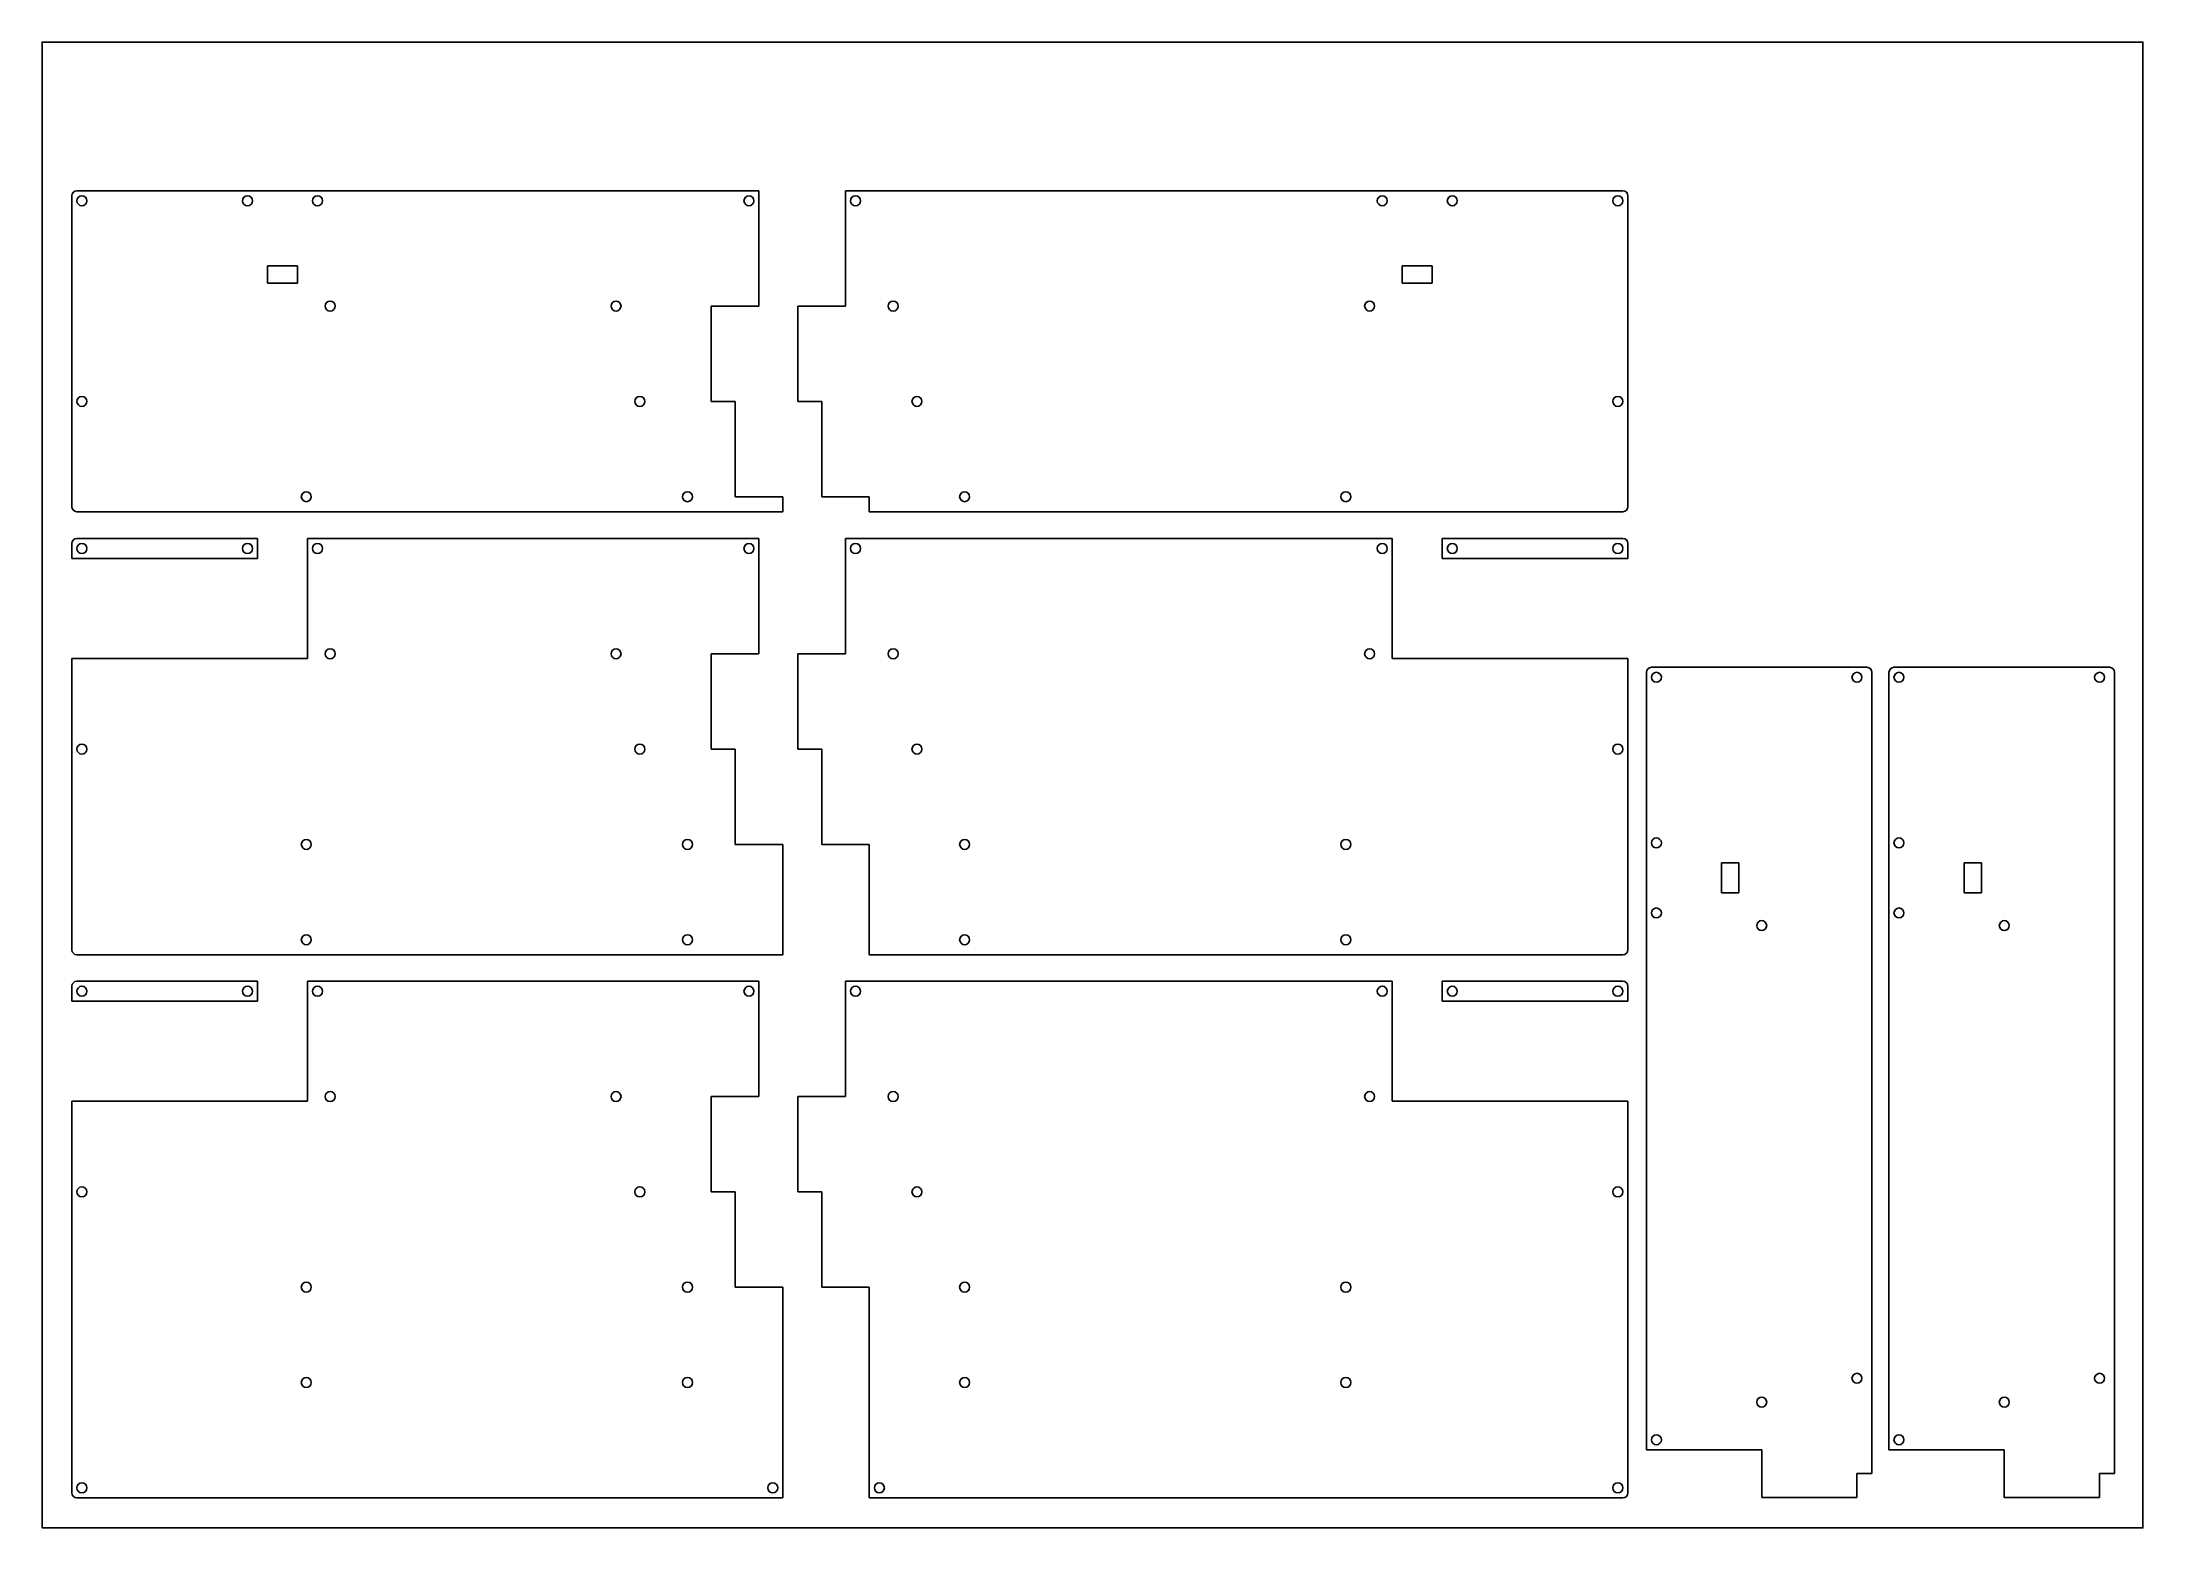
# Model space of a CAD drawing. Extents: x 0 to 420, y 0 to 297.
import ezdxf

# ---------------------------------------------------------------- set-up
doc = ezdxf.new("R2010")
doc.units = 0
doc.header["$MEASUREMENT"] = 0

msp = doc.modelspace()

# ---------------------------------------------------------------- linework, layer by layer
at = {"color": 1}
for p, q in [((5.97501, 266.275), (5.97501, 204.125)), ((143.325, 267.275), (6.97501, 267.275)), ((6.97501, 265.275), (7.05113, 265.658)), ((7.05113, 264.892), (6.97501, 265.275)), ((7.05113, 265.658), (7.2679, 265.982)), ((7.2679, 264.568), (7.05113, 264.892)), ((7.2679, 265.982), (7.59233, 266.199)), ((7.59233, 266.199), (7.97501, 266.275)), ((7.97501, 266.275), (8.3577, 266.199)), ((8.3577, 266.199), (8.68211, 265.982)), ((8.68211, 265.982), (8.89888, 265.658)), ((8.89888, 264.892), (8.68211, 264.568)), ((8.89888, 265.658), (8.97501, 265.275)), ((8.97501, 265.275), (8.89888, 264.892)), ((40.075, 265.275), (40.1511, 265.658)), ((40.1511, 264.892), (40.075, 265.275)), ((40.1511, 265.658), (40.3679, 265.982)), ((40.3679, 264.568), (40.1511, 264.892)), ((40.3679, 265.982), (40.6923, 266.199)), ((40.6923, 266.199), (41.075, 266.275)), ((41.075, 266.275), (41.4577, 266.199)), ((41.4577, 266.199), (41.7821, 265.982)), ((41.7821, 265.982), (41.9989, 265.658)), ((41.9989, 264.892), (41.7821, 264.568)), ((41.9989, 265.658), (42.075, 265.275)), ((42.075, 265.275), (41.9989, 264.892)), ((54.075, 265.275), (54.1511, 265.658)), ((54.1511, 264.892), (54.075, 265.275)), ((54.1511, 265.658), (54.3679, 265.982)), ((54.3679, 264.568), (54.1511, 264.892)), ((54.3679, 265.982), (54.6923, 266.199)), ((54.6923, 266.199), (55.075, 266.275)), ((55.075, 266.275), (55.4577, 266.199)), ((55.4577, 266.199), (55.7821, 265.982)), ((55.7821, 265.982), (55.9989, 265.658)), ((55.9989, 264.892), (55.7821, 264.568)), ((55.9989, 265.658), (56.075, 265.275)), ((56.075, 265.275), (55.9989, 264.892)), ((140.325, 265.275), (140.401, 265.658)), ((140.401, 264.892), (140.325, 265.275)), ((140.401, 265.658), (140.618, 265.982)), ((140.618, 264.568), (140.401, 264.892)), ((140.618, 265.982), (140.942, 266.199)), ((140.942, 266.199), (141.325, 266.275)), ((141.325, 266.275), (141.708, 266.199)), ((141.708, 266.199), (142.032, 265.982)), ((142.032, 265.982), (142.249, 265.658)), ((142.249, 264.892), (142.032, 264.568)), ((142.249, 265.658), (142.325, 265.275)), ((142.325, 265.275), (142.249, 264.892)), ((143.325, 244.225), (143.325, 267.275)), ((316.025, 267.275), (160.625, 267.275)), ((160.625, 267.275), (160.625, 244.225)), ((161.625, 265.275), (161.701, 265.658)), ((161.701, 264.892), (161.625, 265.275)), ((161.701, 265.658), (161.918, 265.982)), ((161.918, 264.568), (161.701, 264.892)), ((161.918, 265.982), (162.242, 266.199)), ((162.242, 266.199), (162.625, 266.275)), ((162.625, 266.275), (163.008, 266.199)), ((163.008, 266.199), (163.332, 265.982)), ((163.332, 265.982), (163.549, 265.658)), ((163.549, 264.892), (163.332, 264.568)), ((163.549, 265.658), (163.625, 265.275)), ((163.625, 265.275), (163.549, 264.892)), ((266.925, 265.275), (267.001, 265.658)), ((267.001, 264.892), (266.925, 265.275)), ((267.001, 265.658), (267.218, 265.982)), ((267.218, 264.568), (267.001, 264.892)), ((267.218, 265.982), (267.542, 266.199)), ((267.542, 266.199), (267.925, 266.275)), ((267.925, 266.275), (268.308, 266.199)), ((268.308, 266.199), (268.632, 265.982)), ((268.632, 265.982), (268.849, 265.658)), ((268.849, 264.892), (268.632, 264.568)), ((268.849, 265.658), (268.925, 265.275)), ((268.925, 265.275), (268.849, 264.892)), ((280.925, 265.275), (281.001, 265.658)), ((281.001, 264.892), (280.925, 265.275)), ((281.001, 265.658), (281.218, 265.982)), ((281.218, 264.568), (281.001, 264.892)), ((281.218, 265.982), (281.542, 266.199)), ((281.542, 266.199), (281.925, 266.275)), ((281.925, 266.275), (282.308, 266.199)), ((282.308, 266.199), (282.632, 265.982)), ((282.632, 265.982), (282.849, 265.658)), ((282.849, 264.892), (282.632, 264.568)), ((282.849, 265.658), (282.925, 265.275)), ((282.925, 265.275), (282.849, 264.892)), ((314.025, 265.275), (314.101, 265.658)), ((314.101, 264.892), (314.025, 265.275)), ((314.101, 265.658), (314.318, 265.982)), ((314.318, 264.568), (314.101, 264.892)), ((314.318, 265.982), (314.642, 266.199)), ((314.642, 266.199), (315.025, 266.275)), ((315.025, 266.275), (315.408, 266.199)), ((315.408, 266.199), (315.732, 265.982)), ((315.732, 265.982), (315.949, 265.658)), ((315.949, 264.892), (315.732, 264.568)), ((315.949, 265.658), (316.025, 265.275)), ((316.025, 265.275), (315.949, 264.892)), ((317.025, 204.125), (317.025, 266.275)), ((7.59233, 264.351), (7.2679, 264.568)), ((7.97501, 264.275), (7.59233, 264.351)), ((8.3577, 264.351), (7.97501, 264.275)), ((8.68211, 264.568), (8.3577, 264.351)), ((40.6923, 264.351), (40.3679, 264.568)), ((41.075, 264.275), (40.6923, 264.351)), ((41.4577, 264.351), (41.075, 264.275)), ((41.7821, 264.568), (41.4577, 264.351)), ((54.6923, 264.351), (54.3679, 264.568)), ((55.075, 264.275), (54.6923, 264.351)), ((55.4577, 264.351), (55.075, 264.275)), ((55.7821, 264.568), (55.4577, 264.351)), ((140.942, 264.351), (140.618, 264.568)), ((141.325, 264.275), (140.942, 264.351)), ((141.708, 264.351), (141.325, 264.275)), ((142.032, 264.568), (141.708, 264.351)), ((162.242, 264.351), (161.918, 264.568)), ((162.625, 264.275), (162.242, 264.351)), ((163.008, 264.351), (162.625, 264.275)), ((163.332, 264.568), (163.008, 264.351)), ((267.542, 264.351), (267.218, 264.568)), ((267.925, 264.275), (267.542, 264.351)), ((268.308, 264.351), (267.925, 264.275)), ((268.632, 264.568), (268.308, 264.351)), ((281.542, 264.351), (281.218, 264.568)), ((281.925, 264.275), (281.542, 264.351)), ((282.308, 264.351), (281.925, 264.275)), ((282.632, 264.568), (282.308, 264.351)), ((314.642, 264.351), (314.318, 264.568)), ((315.025, 264.275), (314.642, 264.351)), ((315.408, 264.351), (315.025, 264.275)), ((315.732, 264.568), (315.408, 264.351)), ((45.075, 248.775), (45.075, 252.275)), ((45.075, 252.275), (51.075, 252.275)), ((51.075, 252.275), (51.075, 248.775)), ((271.925, 248.775), (271.925, 252.275)), ((271.925, 252.275), (277.925, 252.275)), ((277.925, 252.275), (277.925, 248.775)), ((51.075, 248.775), (45.075, 248.775)), ((277.925, 248.775), (271.925, 248.775)), ((56.6, 244.225), (56.6761, 244.608)), ((56.6761, 243.842), (56.6, 244.225)), ((56.6761, 244.608), (56.8929, 244.932)), ((56.8929, 243.518), (56.6761, 243.842)), ((56.8929, 244.932), (57.2173, 245.149)), ((57.2173, 245.149), (57.6, 245.225)), ((57.6, 245.225), (57.9827, 245.149)), ((57.9827, 245.149), (58.3071, 244.932)), ((58.3071, 244.932), (58.5239, 244.608)), ((58.5239, 243.842), (58.3071, 243.518)), ((58.5239, 244.608), (58.6, 244.225)), ((58.6, 244.225), (58.5239, 243.842)), ((113.75, 244.225), (113.826, 244.608)), ((113.826, 243.842), (113.75, 244.225)), ((113.826, 244.608), (114.043, 244.932)), ((114.043, 243.518), (113.826, 243.842)), ((114.043, 244.932), (114.367, 245.149)), ((114.367, 245.149), (114.75, 245.225)), ((114.75, 245.225), (115.133, 245.149)), ((115.133, 245.149), (115.457, 244.932)), ((115.457, 244.932), (115.674, 244.608)), ((115.674, 243.842), (115.457, 243.518)), ((115.674, 244.608), (115.75, 244.225)), ((115.75, 244.225), (115.674, 243.842)), ((133.8, 225.175), (133.8, 244.225)), ((133.8, 244.225), (143.325, 244.225)), ((160.625, 244.225), (151.1, 244.225)), ((151.1, 244.225), (151.1, 225.175)), ((169.15, 244.225), (169.226, 244.608)), ((169.226, 243.842), (169.15, 244.225)), ((169.226, 244.608), (169.443, 244.932)), ((169.443, 243.518), (169.226, 243.842)), ((169.443, 244.932), (169.767, 245.149)), ((169.767, 245.149), (170.15, 245.225)), ((170.15, 245.225), (170.533, 245.149)), ((170.533, 245.149), (170.857, 244.932)), ((170.857, 244.932), (171.074, 244.608)), ((171.074, 243.842), (170.857, 243.518)), ((171.074, 244.608), (171.15, 244.225)), ((171.15, 244.225), (171.074, 243.842)), ((264.4, 244.225), (264.476, 244.608)), ((264.476, 243.842), (264.4, 244.225)), ((264.476, 244.608), (264.693, 244.932)), ((264.693, 243.518), (264.476, 243.842)), ((264.693, 244.932), (265.017, 245.149)), ((265.017, 245.149), (265.4, 245.225)), ((265.4, 245.225), (265.783, 245.149)), ((265.783, 245.149), (266.107, 244.932)), ((266.107, 244.932), (266.324, 244.608)), ((266.324, 243.842), (266.107, 243.518)), ((266.324, 244.608), (266.4, 244.225)), ((266.4, 244.225), (266.324, 243.842)), ((57.2173, 243.301), (56.8929, 243.518)), ((57.6, 243.225), (57.2173, 243.301)), ((57.9827, 243.301), (57.6, 243.225)), ((58.3071, 243.518), (57.9827, 243.301)), ((114.367, 243.301), (114.043, 243.518)), ((114.75, 243.225), (114.367, 243.301)), ((115.133, 243.301), (114.75, 243.225)), ((115.457, 243.518), (115.133, 243.301)), ((169.767, 243.301), (169.443, 243.518)), ((170.15, 243.225), (169.767, 243.301)), ((170.533, 243.301), (170.15, 243.225)), ((170.857, 243.518), (170.533, 243.301)), ((265.017, 243.301), (264.693, 243.518)), ((265.4, 243.225), (265.017, 243.301)), ((265.783, 243.301), (265.4, 243.225)), ((266.107, 243.518), (265.783, 243.301)), ((6.97501, 225.175), (7.05113, 225.558)), ((7.05113, 224.792), (6.97501, 225.175)), ((7.05113, 225.558), (7.2679, 225.882)), ((7.2679, 224.468), (7.05113, 224.792)), ((7.2679, 225.882), (7.59233, 226.099)), ((7.59233, 224.251), (7.2679, 224.468)), ((7.59233, 226.099), (7.97501, 226.175)), ((7.97501, 224.175), (7.59233, 224.251)), ((7.97501, 226.175), (8.3577, 226.099)), ((8.3577, 224.251), (7.97501, 224.175)), ((8.3577, 226.099), (8.68211, 225.882)), ((8.68211, 224.468), (8.3577, 224.251)), ((8.68211, 225.882), (8.89888, 225.558)), ((8.89888, 224.792), (8.68211, 224.468)), ((8.89888, 225.558), (8.97501, 225.175)), ((8.97501, 225.175), (8.89888, 224.792)), ((118.512, 225.175), (118.589, 225.558)), ((118.589, 224.792), (118.512, 225.175)), ((118.589, 225.558), (118.805, 225.882)), ((118.805, 224.468), (118.589, 224.792)), ((118.805, 225.882), (119.13, 226.099)), ((119.13, 224.251), (118.805, 224.468)), ((119.13, 226.099), (119.512, 226.175)), ((119.512, 224.175), (119.13, 224.251)), ((119.512, 226.175), (119.895, 226.099)), ((119.895, 224.251), (119.512, 224.175)), ((119.895, 226.099), (120.22, 225.882)), ((120.22, 224.468), (119.895, 224.251)), ((120.22, 225.882), (120.436, 225.558)), ((120.436, 224.792), (120.22, 224.468)), ((120.436, 225.558), (120.512, 225.175)), ((120.512, 225.175), (120.436, 224.792)), ((138.562, 225.175), (133.8, 225.175)), ((138.562, 206.125), (138.562, 225.175)), ((151.1, 225.175), (155.863, 225.175)), ((155.863, 225.175), (155.863, 206.125)), ((173.913, 225.175), (173.989, 225.558)), ((173.989, 224.792), (173.913, 225.175)), ((173.989, 225.558), (174.205, 225.882)), ((174.205, 224.468), (173.989, 224.792)), ((174.205, 225.882), (174.53, 226.099)), ((174.53, 224.251), (174.205, 224.468)), ((174.53, 226.099), (174.913, 226.175)), ((174.913, 224.175), (174.53, 224.251)), ((174.913, 226.175), (175.295, 226.099)), ((175.295, 224.251), (174.913, 224.175)), ((175.295, 226.099), (175.62, 225.882)), ((175.62, 224.468), (175.295, 224.251)), ((175.62, 225.882), (175.836, 225.558)), ((175.836, 224.792), (175.62, 224.468)), ((175.836, 225.558), (175.913, 225.175)), ((175.913, 225.175), (175.836, 224.792)), ((314.025, 225.175), (314.101, 225.558)), ((314.101, 224.792), (314.025, 225.175)), ((314.101, 225.558), (314.318, 225.882)), ((314.318, 224.468), (314.101, 224.792)), ((314.318, 225.882), (314.642, 226.099)), ((314.642, 224.251), (314.318, 224.468)), ((314.642, 226.099), (315.025, 226.175)), ((315.025, 224.175), (314.642, 224.251)), ((315.025, 226.175), (315.408, 226.099)), ((315.408, 224.251), (315.025, 224.175)), ((315.408, 226.099), (315.732, 225.882)), ((315.732, 224.468), (315.408, 224.251)), ((315.732, 225.882), (315.949, 225.558)), ((315.949, 224.792), (315.732, 224.468)), ((315.949, 225.558), (316.025, 225.175)), ((316.025, 225.175), (315.949, 224.792)), ((51.8375, 206.125), (51.9136, 206.508)), ((51.9136, 205.742), (51.8375, 206.125)), ((51.9136, 206.508), (52.1304, 206.832)), ((52.1304, 206.832), (52.4548, 207.049)), ((52.4548, 207.049), (52.8375, 207.125)), ((52.8375, 207.125), (53.2202, 207.049)), ((53.2202, 207.049), (53.5446, 206.832)), ((53.5446, 206.832), (53.7614, 206.508)), ((53.7614, 206.508), (53.8375, 206.125)), ((53.8375, 206.125), (53.7614, 205.742)), ((128.037, 206.125), (128.114, 206.508)), ((128.114, 205.742), (128.037, 206.125)), ((128.114, 206.508), (128.33, 206.832)), ((128.33, 206.832), (128.655, 207.049)), ((128.655, 207.049), (129.037, 207.125)), ((129.037, 207.125), (129.42, 207.049)), ((129.42, 207.049), (129.745, 206.832)), ((129.745, 206.832), (129.961, 206.508)), ((129.961, 206.508), (130.037, 206.125)), ((130.037, 206.125), (129.961, 205.742)), ((148.087, 206.125), (138.562, 206.125)), ((148.087, 203.125), (148.087, 206.125)), ((155.863, 206.125), (165.387, 206.125)), ((165.387, 206.125), (165.387, 203.125)), ((183.438, 206.125), (183.514, 206.508)), ((183.514, 205.742), (183.438, 206.125)), ((183.514, 206.508), (183.73, 206.832)), ((183.73, 206.832), (184.055, 207.049)), ((184.055, 207.049), (184.438, 207.125)), ((184.438, 207.125), (184.82, 207.049)), ((184.82, 207.049), (185.145, 206.832)), ((185.145, 206.832), (185.361, 206.508)), ((185.361, 206.508), (185.438, 206.125)), ((185.438, 206.125), (185.361, 205.742)), ((259.638, 206.125), (259.714, 206.508)), ((259.714, 205.742), (259.638, 206.125)), ((259.714, 206.508), (259.93, 206.832)), ((259.93, 206.832), (260.255, 207.049)), ((260.255, 207.049), (260.638, 207.125)), ((260.638, 207.125), (261.02, 207.049)), ((261.02, 207.049), (261.345, 206.832)), ((261.345, 206.832), (261.561, 206.508)), ((261.561, 206.508), (261.638, 206.125)), ((261.638, 206.125), (261.561, 205.742)), ((6.97501, 203.125), (148.087, 203.125)), ((52.1304, 205.418), (51.9136, 205.742)), ((52.4548, 205.201), (52.1304, 205.418)), ((52.8375, 205.125), (52.4548, 205.201)), ((53.2202, 205.201), (52.8375, 205.125)), ((53.5446, 205.418), (53.2202, 205.201)), ((53.7614, 205.742), (53.5446, 205.418)), ((128.33, 205.418), (128.114, 205.742)), ((128.655, 205.201), (128.33, 205.418)), ((129.037, 205.125), (128.655, 205.201)), ((129.42, 205.201), (129.037, 205.125)), ((129.745, 205.418), (129.42, 205.201)), ((129.961, 205.742), (129.745, 205.418)), ((165.387, 203.125), (316.025, 203.125)), ((183.73, 205.418), (183.514, 205.742)), ((184.055, 205.201), (183.73, 205.418)), ((184.438, 205.125), (184.055, 205.201)), ((184.82, 205.201), (184.438, 205.125)), ((185.145, 205.418), (184.82, 205.201)), ((185.361, 205.742), (185.145, 205.418)), ((259.93, 205.418), (259.714, 205.742)), ((260.255, 205.201), (259.93, 205.418)), ((260.638, 205.125), (260.255, 205.201)), ((261.02, 205.201), (260.638, 205.125)), ((261.345, 205.418), (261.02, 205.201)), ((261.561, 205.742), (261.345, 205.418)), ((43.075, 197.775), (6.97501, 197.775)), ((43.075, 193.775), (43.075, 197.775)), ((143.325, 197.775), (53.075, 197.775)), ((53.075, 197.775), (53.075, 173.775)), ((143.325, 174.725), (143.325, 197.775)), ((269.925, 197.775), (160.625, 197.775)), ((160.625, 197.775), (160.625, 174.725)), ((269.925, 173.775), (269.925, 197.775)), ((316.025, 197.775), (279.925, 197.775)), ((279.925, 197.775), (279.925, 193.775)), ((5.97501, 196.775), (5.97501, 193.775)), ((5.97501, 193.775), (43.075, 193.775)), ((6.97501, 195.775), (7.05113, 196.158)), ((7.05113, 195.392), (6.97501, 195.775)), ((7.05113, 196.158), (7.2679, 196.482)), ((7.2679, 195.068), (7.05113, 195.392)), ((7.2679, 196.482), (7.59233, 196.699)), ((7.59233, 194.851), (7.2679, 195.068)), ((7.59233, 196.699), (7.97501, 196.775)), ((7.97501, 194.775), (7.59233, 194.851)), ((7.97501, 196.775), (8.3577, 196.699)), ((8.3577, 194.851), (7.97501, 194.775)), ((8.3577, 196.699), (8.68211, 196.482)), ((8.68211, 195.068), (8.3577, 194.851)), ((8.68211, 196.482), (8.89888, 196.158)), ((8.89888, 195.392), (8.68211, 195.068)), ((8.89888, 196.158), (8.97501, 195.775)), ((8.97501, 195.775), (8.89888, 195.392)), ((40.075, 195.775), (40.1511, 196.158)), ((40.1511, 195.392), (40.075, 195.775)), ((40.1511, 196.158), (40.3679, 196.482)), ((40.3679, 195.068), (40.1511, 195.392)), ((40.3679, 196.482), (40.6923, 196.699)), ((40.6923, 194.851), (40.3679, 195.068)), ((40.6923, 196.699), (41.075, 196.775)), ((41.075, 194.775), (40.6923, 194.851)), ((41.075, 196.775), (41.4577, 196.699)), ((41.4577, 194.851), (41.075, 194.775)), ((41.4577, 196.699), (41.7821, 196.482)), ((41.7821, 195.068), (41.4577, 194.851)), ((41.7821, 196.482), (41.9989, 196.158)), ((41.9989, 195.392), (41.7821, 195.068)), ((41.9989, 196.158), (42.075, 195.775)), ((42.075, 195.775), (41.9989, 195.392)), ((54.075, 195.775), (54.1511, 196.158)), ((54.1511, 195.392), (54.075, 195.775)), ((54.1511, 196.158), (54.3679, 196.482)), ((54.3679, 195.068), (54.1511, 195.392)), ((54.3679, 196.482), (54.6923, 196.699)), ((54.6923, 194.851), (54.3679, 195.068)), ((54.6923, 196.699), (55.075, 196.775)), ((55.075, 194.775), (54.6923, 194.851)), ((55.075, 196.775), (55.4577, 196.699)), ((55.4577, 194.851), (55.075, 194.775)), ((55.4577, 196.699), (55.7821, 196.482)), ((55.7821, 195.068), (55.4577, 194.851)), ((55.7821, 196.482), (55.9989, 196.158)), ((55.9989, 195.392), (55.7821, 195.068)), ((55.9989, 196.158), (56.075, 195.775)), ((56.075, 195.775), (55.9989, 195.392)), ((140.325, 195.775), (140.401, 196.158)), ((140.401, 195.392), (140.325, 195.775)), ((140.401, 196.158), (140.618, 196.482)), ((140.618, 195.068), (140.401, 195.392)), ((140.618, 196.482), (140.942, 196.699)), ((140.942, 194.851), (140.618, 195.068)), ((140.942, 196.699), (141.325, 196.775)), ((141.325, 194.775), (140.942, 194.851)), ((141.325, 196.775), (141.708, 196.699)), ((141.708, 194.851), (141.325, 194.775)), ((141.708, 196.699), (142.032, 196.482)), ((142.032, 195.068), (141.708, 194.851)), ((142.032, 196.482), (142.249, 196.158)), ((142.249, 195.392), (142.032, 195.068)), ((142.249, 196.158), (142.325, 195.775)), ((142.325, 195.775), (142.249, 195.392)), ((161.625, 195.775), (161.701, 196.158)), ((161.701, 195.392), (161.625, 195.775)), ((161.701, 196.158), (161.918, 196.482)), ((161.918, 195.068), (161.701, 195.392)), ((161.918, 196.482), (162.242, 196.699)), ((162.242, 194.851), (161.918, 195.068)), ((162.242, 196.699), (162.625, 196.775)), ((162.625, 194.775), (162.242, 194.851)), ((162.625, 196.775), (163.008, 196.699)), ((163.008, 194.851), (162.625, 194.775)), ((163.008, 196.699), (163.332, 196.482)), ((163.332, 195.068), (163.008, 194.851)), ((163.332, 196.482), (163.549, 196.158)), ((163.549, 195.392), (163.332, 195.068)), ((163.549, 196.158), (163.625, 195.775)), ((163.625, 195.775), (163.549, 195.392)), ((266.925, 195.775), (267.001, 196.158)), ((267.001, 195.392), (266.925, 195.775)), ((267.001, 196.158), (267.218, 196.482)), ((267.218, 195.068), (267.001, 195.392)), ((267.218, 196.482), (267.542, 196.699)), ((267.542, 194.851), (267.218, 195.068)), ((267.542, 196.699), (267.925, 196.775)), ((267.925, 194.775), (267.542, 194.851)), ((267.925, 196.775), (268.308, 196.699)), ((268.308, 194.851), (267.925, 194.775)), ((268.308, 196.699), (268.632, 196.482)), ((268.632, 195.068), (268.308, 194.851)), ((268.632, 196.482), (268.849, 196.158)), ((268.849, 195.392), (268.632, 195.068)), ((268.849, 196.158), (268.925, 195.775)), ((268.925, 195.775), (268.849, 195.392)), ((279.925, 193.775), (317.025, 193.775)), ((280.925, 195.775), (281.001, 196.158)), ((281.001, 195.392), (280.925, 195.775)), ((281.001, 196.158), (281.218, 196.482)), ((281.218, 195.068), (281.001, 195.392)), ((281.218, 196.482), (281.542, 196.699)), ((281.542, 194.851), (281.218, 195.068)), ((281.542, 196.699), (281.925, 196.775)), ((281.925, 194.775), (281.542, 194.851)), ((281.925, 196.775), (282.308, 196.699)), ((282.308, 194.851), (281.925, 194.775)), ((282.308, 196.699), (282.632, 196.482)), ((282.632, 195.068), (282.308, 194.851)), ((282.632, 196.482), (282.849, 196.158)), ((282.849, 195.392), (282.632, 195.068)), ((282.849, 196.158), (282.925, 195.775)), ((282.925, 195.775), (282.849, 195.392)), ((314.025, 195.775), (314.101, 196.158)), ((314.101, 195.392), (314.025, 195.775)), ((314.101, 196.158), (314.318, 196.482)), ((314.318, 195.068), (314.101, 195.392)), ((314.318, 196.482), (314.642, 196.699)), ((314.642, 194.851), (314.318, 195.068)), ((314.642, 196.699), (315.025, 196.775)), ((315.025, 194.775), (314.642, 194.851)), ((315.025, 196.775), (315.408, 196.699)), ((315.408, 194.851), (315.025, 194.775)), ((315.408, 196.699), (315.732, 196.482)), ((315.732, 195.068), (315.408, 194.851)), ((315.732, 196.482), (315.949, 196.158)), ((315.949, 195.392), (315.732, 195.068)), ((315.949, 196.158), (316.025, 195.775)), ((316.025, 195.775), (315.949, 195.392)), ((317.025, 193.775), (317.025, 196.775)), ((53.075, 173.775), (5.97501, 173.775)), ((5.97501, 173.775), (5.97501, 115.575)), ((56.6, 174.725), (56.6761, 175.108)), ((56.6761, 174.342), (56.6, 174.725)), ((56.6761, 175.108), (56.8929, 175.432)), ((56.8929, 174.018), (56.6761, 174.342)), ((56.8929, 175.432), (57.2173, 175.649)), ((57.2173, 173.801), (56.8929, 174.018)), ((57.2173, 175.649), (57.6, 175.725)), ((57.6, 173.725), (57.2173, 173.801)), ((57.6, 175.725), (57.9827, 175.649)), ((57.9827, 173.801), (57.6, 173.725)), ((57.9827, 175.649), (58.3071, 175.432)), ((58.3071, 174.018), (57.9827, 173.801)), ((58.3071, 175.432), (58.5239, 175.108)), ((58.5239, 174.342), (58.3071, 174.018)), ((58.5239, 175.108), (58.6, 174.725)), ((58.6, 174.725), (58.5239, 174.342)), ((113.75, 174.725), (113.826, 175.108)), ((113.826, 174.342), (113.75, 174.725)), ((113.826, 175.108), (114.043, 175.432)), ((114.043, 174.018), (113.826, 174.342)), ((114.043, 175.432), (114.367, 175.649)), ((114.367, 173.801), (114.043, 174.018)), ((114.367, 175.649), (114.75, 175.725)), ((114.75, 173.725), (114.367, 173.801)), ((114.75, 175.725), (115.133, 175.649)), ((115.133, 173.801), (114.75, 173.725)), ((115.133, 175.649), (115.457, 175.432)), ((115.457, 174.018), (115.133, 173.801)), ((115.457, 175.432), (115.674, 175.108)), ((115.674, 174.342), (115.457, 174.018)), ((115.674, 175.108), (115.75, 174.725)), ((115.75, 174.725), (115.674, 174.342)), ((133.8, 155.675), (133.8, 174.725)), ((133.8, 174.725), (143.325, 174.725)), ((160.625, 174.725), (151.1, 174.725)), ((151.1, 174.725), (151.1, 155.675)), ((169.15, 174.725), (169.226, 175.108)), ((169.226, 174.342), (169.15, 174.725)), ((169.226, 175.108), (169.443, 175.432)), ((169.443, 174.018), (169.226, 174.342)), ((169.443, 175.432), (169.767, 175.649)), ((169.767, 173.801), (169.443, 174.018)), ((169.767, 175.649), (170.15, 175.725)), ((170.15, 173.725), (169.767, 173.801)), ((170.15, 175.725), (170.533, 175.649)), ((170.533, 173.801), (170.15, 173.725)), ((170.533, 175.649), (170.857, 175.432)), ((170.857, 174.018), (170.533, 173.801)), ((170.857, 175.432), (171.074, 175.108)), ((171.074, 174.342), (170.857, 174.018)), ((171.074, 175.108), (171.15, 174.725)), ((171.15, 174.725), (171.074, 174.342)), ((264.4, 174.725), (264.476, 175.108)), ((264.476, 174.342), (264.4, 174.725)), ((264.476, 175.108), (264.693, 175.432)), ((264.693, 174.018), (264.476, 174.342)), ((264.693, 175.432), (265.017, 175.649)), ((265.017, 173.801), (264.693, 174.018)), ((265.017, 175.649), (265.4, 175.725)), ((265.4, 173.725), (265.017, 173.801)), ((265.4, 175.725), (265.783, 175.649)), ((265.783, 173.801), (265.4, 173.725)), ((265.783, 175.649), (266.107, 175.432)), ((266.107, 174.018), (265.783, 173.801)), ((266.107, 175.432), (266.324, 175.108)), ((266.324, 174.342), (266.107, 174.018)), ((266.324, 175.108), (266.4, 174.725)), ((266.4, 174.725), (266.324, 174.342)), ((317.025, 173.775), (269.925, 173.775)), ((317.025, 115.575), (317.025, 173.775)), ((320.725, 171.025), (320.725, 15.625)), ((364.825, 172.025), (321.725, 172.025)), ((321.725, 170.025), (321.801, 170.408)), ((321.801, 169.642), (321.725, 170.025)), ((321.801, 170.408), (322.018, 170.732)), ((322.018, 169.318), (321.801, 169.642)), ((322.018, 170.732), (322.342, 170.949)), ((322.342, 169.101), (322.018, 169.318)), ((322.342, 170.949), (322.725, 171.025)), ((322.725, 169.025), (322.342, 169.101)), ((322.725, 171.025), (323.108, 170.949)), ((323.108, 169.101), (322.725, 169.025)), ((323.108, 170.949), (323.432, 170.732)), ((323.432, 169.318), (323.108, 169.101)), ((323.432, 170.732), (323.649, 170.408)), ((323.649, 169.642), (323.432, 169.318)), ((323.649, 170.408), (323.725, 170.025)), ((323.725, 170.025), (323.649, 169.642)), ((361.825, 170.025), (361.901, 170.408)), ((361.901, 169.642), (361.825, 170.025)), ((361.901, 170.408), (362.118, 170.732)), ((362.118, 169.318), (361.901, 169.642)), ((362.118, 170.732), (362.442, 170.949)), ((362.442, 169.101), (362.118, 169.318)), ((362.442, 170.949), (362.825, 171.025)), ((362.825, 169.025), (362.442, 169.101)), ((362.825, 171.025), (363.208, 170.949)), ((363.208, 169.101), (362.825, 169.025)), ((363.208, 170.949), (363.532, 170.732)), ((363.532, 169.318), (363.208, 169.101)), ((363.532, 170.732), (363.749, 170.408)), ((363.749, 169.642), (363.532, 169.318)), ((363.749, 170.408), (363.825, 170.025)), ((363.825, 170.025), (363.749, 169.642)), ((365.825, 10.8625), (365.825, 171.025)), ((369.225, 171.025), (369.225, 15.625)), ((413.325, 172.025), (370.225, 172.025)), ((370.225, 170.025), (370.301, 170.408)), ((370.301, 169.642), (370.225, 170.025)), ((370.301, 170.408), (370.518, 170.732)), ((370.518, 169.318), (370.301, 169.642)), ((370.518, 170.732), (370.842, 170.949)), ((370.842, 169.101), (370.518, 169.318)), ((370.842, 170.949), (371.225, 171.025)), ((371.225, 169.025), (370.842, 169.101)), ((371.225, 171.025), (371.608, 170.949)), ((371.608, 169.101), (371.225, 169.025)), ((371.608, 170.949), (371.932, 170.732)), ((371.932, 169.318), (371.608, 169.101)), ((371.932, 170.732), (372.149, 170.408)), ((372.149, 169.642), (371.932, 169.318)), ((372.149, 170.408), (372.225, 170.025)), ((372.225, 170.025), (372.149, 169.642)), ((410.325, 170.025), (410.401, 170.408)), ((410.401, 169.642), (410.325, 170.025)), ((410.401, 170.408), (410.618, 170.732)), ((410.618, 169.318), (410.401, 169.642)), ((410.618, 170.732), (410.942, 170.949)), ((410.942, 169.101), (410.618, 169.318)), ((410.942, 170.949), (411.325, 171.025)), ((411.325, 169.025), (410.942, 169.101)), ((411.325, 171.025), (411.708, 170.949)), ((411.708, 169.101), (411.325, 169.025)), ((411.708, 170.949), (412.032, 170.732)), ((412.032, 169.318), (411.708, 169.101)), ((412.032, 170.732), (412.249, 170.408)), ((412.249, 169.642), (412.032, 169.318)), ((412.249, 170.408), (412.325, 170.025)), ((412.325, 170.025), (412.249, 169.642)), ((414.325, 10.8625), (414.325, 171.025)), ((6.97501, 155.675), (7.05113, 156.058)), ((7.05113, 155.292), (6.97501, 155.675)), ((7.05113, 156.058), (7.2679, 156.382)), ((7.2679, 156.382), (7.59233, 156.599)), ((7.59233, 156.599), (7.97501, 156.675)), ((7.97501, 156.675), (8.3577, 156.599)), ((8.3577, 156.599), (8.68211, 156.382)), ((8.68211, 156.382), (8.89888, 156.058)), ((8.89888, 156.058), (8.97501, 155.675)), ((8.97501, 155.675), (8.89888, 155.292)), ((118.512, 155.675), (118.589, 156.058)), ((118.589, 155.292), (118.512, 155.675)), ((118.589, 156.058), (118.805, 156.382)), ((118.805, 156.382), (119.13, 156.599)), ((119.13, 156.599), (119.512, 156.675)), ((119.512, 156.675), (119.895, 156.599)), ((119.895, 156.599), (120.22, 156.382)), ((120.22, 156.382), (120.436, 156.058)), ((120.436, 156.058), (120.512, 155.675)), ((120.512, 155.675), (120.436, 155.292)), ((138.562, 155.675), (133.8, 155.675)), ((138.562, 136.625), (138.562, 155.675)), ((151.1, 155.675), (155.863, 155.675)), ((155.863, 155.675), (155.863, 136.625)), ((173.913, 155.675), (173.989, 156.058)), ((173.989, 155.292), (173.913, 155.675)), ((173.989, 156.058), (174.205, 156.382)), ((174.205, 156.382), (174.53, 156.599)), ((174.53, 156.599), (174.913, 156.675)), ((174.913, 156.675), (175.295, 156.599)), ((175.295, 156.599), (175.62, 156.382)), ((175.62, 156.382), (175.836, 156.058)), ((175.836, 156.058), (175.913, 155.675)), ((175.913, 155.675), (175.836, 155.292)), ((314.025, 155.675), (314.101, 156.058)), ((314.101, 155.292), (314.025, 155.675)), ((314.101, 156.058), (314.318, 156.382)), ((314.318, 156.382), (314.642, 156.599)), ((314.642, 156.599), (315.025, 156.675)), ((315.025, 156.675), (315.408, 156.599)), ((315.408, 156.599), (315.732, 156.382)), ((315.732, 156.382), (315.949, 156.058)), ((315.949, 156.058), (316.025, 155.675)), ((316.025, 155.675), (315.949, 155.292)), ((7.2679, 154.968), (7.05113, 155.292)), ((7.59233, 154.751), (7.2679, 154.968)), ((7.97501, 154.675), (7.59233, 154.751)), ((8.3577, 154.751), (7.97501, 154.675)), ((8.68211, 154.968), (8.3577, 154.751)), ((8.89888, 155.292), (8.68211, 154.968)), ((118.805, 154.968), (118.589, 155.292)), ((119.13, 154.751), (118.805, 154.968)), ((119.512, 154.675), (119.13, 154.751)), ((119.895, 154.751), (119.512, 154.675)), ((120.22, 154.968), (119.895, 154.751)), ((120.436, 155.292), (120.22, 154.968)), ((174.205, 154.968), (173.989, 155.292)), ((174.53, 154.751), (174.205, 154.968)), ((174.913, 154.675), (174.53, 154.751)), ((175.295, 154.751), (174.913, 154.675)), ((175.62, 154.968), (175.295, 154.751)), ((175.836, 155.292), (175.62, 154.968)), ((314.318, 154.968), (314.101, 155.292)), ((314.642, 154.751), (314.318, 154.968)), ((315.025, 154.675), (314.642, 154.751)), ((315.408, 154.751), (315.025, 154.675)), ((315.732, 154.968), (315.408, 154.751)), ((315.949, 155.292), (315.732, 154.968)), ((51.8375, 136.625), (51.9136, 137.008)), ((51.9136, 136.242), (51.8375, 136.625)), ((51.9136, 137.008), (52.1304, 137.332)), ((52.1304, 135.918), (51.9136, 136.242)), ((52.1304, 137.332), (52.4548, 137.549)), ((52.4548, 135.701), (52.1304, 135.918)), ((52.4548, 137.549), (52.8375, 137.625)), ((52.8375, 135.625), (52.4548, 135.701)), ((52.8375, 137.625), (53.2202, 137.549)), ((53.2202, 135.701), (52.8375, 135.625)), ((53.2202, 137.549), (53.5446, 137.332)), ((53.5446, 135.918), (53.2202, 135.701)), ((53.5446, 137.332), (53.7614, 137.008)), ((53.7614, 136.242), (53.5446, 135.918)), ((53.7614, 137.008), (53.8375, 136.625)), ((53.8375, 136.625), (53.7614, 136.242)), ((128.037, 136.625), (128.114, 137.008)), ((128.114, 136.242), (128.037, 136.625)), ((128.114, 137.008), (128.33, 137.332)), ((128.33, 135.918), (128.114, 136.242)), ((128.33, 137.332), (128.655, 137.549)), ((128.655, 135.701), (128.33, 135.918)), ((128.655, 137.549), (129.037, 137.625)), ((129.037, 135.625), (128.655, 135.701)), ((129.037, 137.625), (129.42, 137.549)), ((129.42, 135.701), (129.037, 135.625)), ((129.42, 137.549), (129.745, 137.332)), ((129.745, 135.918), (129.42, 135.701)), ((129.745, 137.332), (129.961, 137.008)), ((129.961, 136.242), (129.745, 135.918)), ((129.961, 137.008), (130.037, 136.625)), ((130.037, 136.625), (129.961, 136.242)), ((148.087, 136.625), (138.562, 136.625)), ((148.087, 114.575), (148.087, 136.625)), ((155.863, 136.625), (165.387, 136.625)), ((165.387, 136.625), (165.387, 114.575)), ((183.438, 136.625), (183.514, 137.008)), ((183.514, 136.242), (183.438, 136.625)), ((183.514, 137.008), (183.73, 137.332)), ((183.73, 135.918), (183.514, 136.242)), ((183.73, 137.332), (184.055, 137.549)), ((184.055, 135.701), (183.73, 135.918)), ((184.055, 137.549), (184.438, 137.625)), ((184.438, 135.625), (184.055, 135.701)), ((184.438, 137.625), (184.82, 137.549)), ((184.82, 135.701), (184.438, 135.625)), ((184.82, 137.549), (185.145, 137.332)), ((185.145, 135.918), (184.82, 135.701)), ((185.145, 137.332), (185.361, 137.008)), ((185.361, 136.242), (185.145, 135.918)), ((185.361, 137.008), (185.438, 136.625)), ((185.438, 136.625), (185.361, 136.242)), ((259.638, 136.625), (259.714, 137.008)), ((259.714, 136.242), (259.638, 136.625)), ((259.714, 137.008), (259.93, 137.332)), ((259.93, 135.918), (259.714, 136.242)), ((259.93, 137.332), (260.255, 137.549)), ((260.255, 135.701), (259.93, 135.918)), ((260.255, 137.549), (260.638, 137.625)), ((260.638, 135.625), (260.255, 135.701)), ((260.638, 137.625), (261.02, 137.549)), ((261.02, 135.701), (260.638, 135.625)), ((261.02, 137.549), (261.345, 137.332)), ((261.345, 135.918), (261.02, 135.701)), ((261.345, 137.332), (261.561, 137.008)), ((261.561, 136.242), (261.345, 135.918)), ((261.561, 137.008), (261.638, 136.625)), ((261.638, 136.625), (261.561, 136.242)), ((321.725, 136.925), (321.801, 137.308)), ((321.801, 136.542), (321.725, 136.925)), ((321.801, 137.308), (322.018, 137.632)), ((322.018, 136.218), (321.801, 136.542)), ((322.018, 137.632), (322.342, 137.849)), ((322.342, 136.001), (322.018, 136.218)), ((322.342, 137.849), (322.725, 137.925)), ((322.725, 135.925), (322.342, 136.001)), ((322.725, 137.925), (323.108, 137.849)), ((323.108, 136.001), (322.725, 135.925)), ((323.108, 137.849), (323.432, 137.632)), ((323.432, 136.218), (323.108, 136.001)), ((323.432, 137.632), (323.649, 137.308)), ((323.649, 136.542), (323.432, 136.218)), ((323.649, 137.308), (323.725, 136.925)), ((323.725, 136.925), (323.649, 136.542)), ((370.225, 136.925), (370.301, 137.308)), ((370.301, 136.542), (370.225, 136.925)), ((370.301, 137.308), (370.518, 137.632)), ((370.518, 136.218), (370.301, 136.542)), ((370.518, 137.632), (370.842, 137.849)), ((370.842, 136.001), (370.518, 136.218)), ((370.842, 137.849), (371.225, 137.925)), ((371.225, 135.925), (370.842, 136.001)), ((371.225, 137.925), (371.608, 137.849)), ((371.608, 136.001), (371.225, 135.925)), ((371.608, 137.849), (371.932, 137.632)), ((371.932, 136.218), (371.608, 136.001)), ((371.932, 137.632), (372.149, 137.308)), ((372.149, 136.542), (371.932, 136.218)), ((372.149, 137.308), (372.225, 136.925)), ((372.225, 136.925), (372.149, 136.542)), ((335.725, 126.925), (335.725, 132.925)), ((335.725, 132.925), (339.225, 132.925)), ((339.225, 132.925), (339.225, 126.925)), ((384.225, 126.925), (384.225, 132.925)), ((384.225, 132.925), (387.725, 132.925)), ((387.725, 132.925), (387.725, 126.925)), ((339.225, 126.925), (335.725, 126.925)), ((387.725, 126.925), (384.225, 126.925)), ((321.725, 122.925), (321.801, 123.308)), ((321.801, 122.542), (321.725, 122.925)), ((321.801, 123.308), (322.018, 123.632)), ((322.018, 122.218), (321.801, 122.542)), ((322.018, 123.632), (322.342, 123.849)), ((322.342, 122.001), (322.018, 122.218)), ((322.342, 123.849), (322.725, 123.925)), ((322.725, 121.925), (322.342, 122.001)), ((322.725, 123.925), (323.108, 123.849)), ((323.108, 122.001), (322.725, 121.925)), ((323.108, 123.849), (323.432, 123.632)), ((323.432, 122.218), (323.108, 122.001)), ((323.432, 123.632), (323.649, 123.308)), ((323.649, 122.542), (323.432, 122.218)), ((323.649, 123.308), (323.725, 122.925)), ((323.725, 122.925), (323.649, 122.542)), ((370.225, 122.925), (370.301, 123.308)), ((370.301, 122.542), (370.225, 122.925)), ((370.301, 123.308), (370.518, 123.632)), ((370.518, 122.218), (370.301, 122.542)), ((370.518, 123.632), (370.842, 123.849)), ((370.842, 122.001), (370.518, 122.218)), ((370.842, 123.849), (371.225, 123.925)), ((371.225, 121.925), (370.842, 122.001)), ((371.225, 123.925), (371.608, 123.849)), ((371.608, 122.001), (371.225, 121.925)), ((371.608, 123.849), (371.932, 123.632)), ((371.932, 122.218), (371.608, 122.001)), ((371.932, 123.632), (372.149, 123.308)), ((372.149, 122.542), (371.932, 122.218)), ((372.149, 123.308), (372.225, 122.925)), ((372.225, 122.925), (372.149, 122.542)), ((51.8375, 117.575), (51.9136, 117.958)), ((51.9136, 117.958), (52.1304, 118.282)), ((52.1304, 118.282), (52.4548, 118.499)), ((52.4548, 118.499), (52.8375, 118.575)), ((52.8375, 118.575), (53.2202, 118.499)), ((53.2202, 118.499), (53.5446, 118.282)), ((53.5446, 118.282), (53.7614, 117.958)), ((53.7614, 117.958), (53.8375, 117.575)), ((128.037, 117.575), (128.114, 117.958)), ((128.114, 117.958), (128.33, 118.282)), ((128.33, 118.282), (128.655, 118.499)), ((128.655, 118.499), (129.037, 118.575)), ((129.037, 118.575), (129.42, 118.499)), ((129.42, 118.499), (129.745, 118.282)), ((129.745, 118.282), (129.961, 117.958)), ((129.961, 117.958), (130.037, 117.575)), ((183.438, 117.575), (183.514, 117.958)), ((183.514, 117.958), (183.73, 118.282)), ((183.73, 118.282), (184.055, 118.499)), ((184.055, 118.499), (184.438, 118.575)), ((184.438, 118.575), (184.82, 118.499)), ((184.82, 118.499), (185.145, 118.282)), ((185.145, 118.282), (185.361, 117.958)), ((185.361, 117.958), (185.438, 117.575)), ((259.638, 117.575), (259.714, 117.958)), ((259.714, 117.958), (259.93, 118.282)), ((259.93, 118.282), (260.255, 118.499)), ((260.255, 118.499), (260.638, 118.575)), ((260.638, 118.575), (261.02, 118.499)), ((261.02, 118.499), (261.345, 118.282)), ((261.345, 118.282), (261.561, 117.958)), ((261.561, 117.958), (261.638, 117.575)), ((342.775, 120.4), (342.851, 120.783)), ((342.851, 120.017), (342.775, 120.4)), ((342.851, 120.783), (343.068, 121.107)), ((343.068, 119.693), (342.851, 120.017)), ((343.068, 121.107), (343.392, 121.324)), ((343.392, 119.476), (343.068, 119.693)), ((343.392, 121.324), (343.775, 121.4)), ((343.775, 119.4), (343.392, 119.476)), ((343.775, 121.4), (344.158, 121.324)), ((344.158, 119.476), (343.775, 119.4)), ((344.158, 121.324), (344.482, 121.107)), ((344.482, 119.693), (344.158, 119.476)), ((344.482, 121.107), (344.699, 120.783)), ((344.699, 120.017), (344.482, 119.693)), ((344.699, 120.783), (344.775, 120.4)), ((344.775, 120.4), (344.699, 120.017)), ((391.275, 120.4), (391.351, 120.783)), ((391.351, 120.017), (391.275, 120.4)), ((391.351, 120.783), (391.568, 121.107)), ((391.568, 119.693), (391.351, 120.017)), ((391.568, 121.107), (391.892, 121.324)), ((391.892, 119.476), (391.568, 119.693)), ((391.892, 121.324), (392.275, 121.4)), ((392.275, 119.4), (391.892, 119.476)), ((392.275, 121.4), (392.658, 121.324)), ((392.658, 119.476), (392.275, 119.4)), ((392.658, 121.324), (392.982, 121.107)), ((392.982, 119.693), (392.658, 119.476)), ((392.982, 121.107), (393.199, 120.783)), ((393.199, 120.017), (392.982, 119.693)), ((393.199, 120.783), (393.275, 120.4)), ((393.275, 120.4), (393.199, 120.017)), ((6.97501, 114.575), (148.087, 114.575)), ((51.9136, 117.192), (51.8375, 117.575)), ((52.1304, 116.868), (51.9136, 117.192)), ((52.4548, 116.651), (52.1304, 116.868)), ((52.8375, 116.575), (52.4548, 116.651)), ((53.2202, 116.651), (52.8375, 116.575)), ((53.5446, 116.868), (53.2202, 116.651)), ((53.7614, 117.192), (53.5446, 116.868)), ((53.8375, 117.575), (53.7614, 117.192)), ((128.114, 117.192), (128.037, 117.575)), ((128.33, 116.868), (128.114, 117.192)), ((128.655, 116.651), (128.33, 116.868)), ((129.037, 116.575), (128.655, 116.651)), ((129.42, 116.651), (129.037, 116.575)), ((129.745, 116.868), (129.42, 116.651)), ((129.961, 117.192), (129.745, 116.868)), ((130.037, 117.575), (129.961, 117.192)), ((165.387, 114.575), (316.025, 114.575)), ((183.514, 117.192), (183.438, 117.575)), ((183.73, 116.868), (183.514, 117.192)), ((184.055, 116.651), (183.73, 116.868)), ((184.438, 116.575), (184.055, 116.651)), ((184.82, 116.651), (184.438, 116.575)), ((185.145, 116.868), (184.82, 116.651)), ((185.361, 117.192), (185.145, 116.868)), ((185.438, 117.575), (185.361, 117.192)), ((259.714, 117.192), (259.638, 117.575)), ((259.93, 116.868), (259.714, 117.192)), ((260.255, 116.651), (259.93, 116.868)), ((260.638, 116.575), (260.255, 116.651)), ((261.02, 116.651), (260.638, 116.575)), ((261.345, 116.868), (261.02, 116.651)), ((261.561, 117.192), (261.345, 116.868)), ((261.638, 117.575), (261.561, 117.192)), ((43.075, 109.275), (6.97501, 109.275)), ((43.075, 105.275), (43.075, 109.275)), ((143.325, 109.275), (53.075, 109.275)), ((53.075, 109.275), (53.075, 85.275)), ((143.325, 86.225), (143.325, 109.275)), ((269.925, 109.275), (160.625, 109.275)), ((160.625, 109.275), (160.625, 86.225)), ((269.925, 85.275), (269.925, 109.275)), ((316.025, 109.275), (279.925, 109.275)), ((279.925, 109.275), (279.925, 105.275)), ((5.97501, 108.275), (5.97501, 105.275)), ((5.97501, 105.275), (43.075, 105.275)), ((6.97501, 107.275), (7.05113, 107.658)), ((7.05113, 106.892), (6.97501, 107.275)), ((7.05113, 107.658), (7.2679, 107.982)), ((7.2679, 106.568), (7.05113, 106.892)), ((7.2679, 107.982), (7.59233, 108.199)), ((7.59233, 106.351), (7.2679, 106.568)), ((7.59233, 108.199), (7.97501, 108.275)), ((7.97501, 106.275), (7.59233, 106.351)), ((7.97501, 108.275), (8.3577, 108.199)), ((8.3577, 106.351), (7.97501, 106.275)), ((8.3577, 108.199), (8.68211, 107.982)), ((8.68211, 106.568), (8.3577, 106.351)), ((8.68211, 107.982), (8.89888, 107.658)), ((8.89888, 106.892), (8.68211, 106.568)), ((8.89888, 107.658), (8.97501, 107.275)), ((8.97501, 107.275), (8.89888, 106.892)), ((40.075, 107.275), (40.1511, 107.658)), ((40.1511, 106.892), (40.075, 107.275)), ((40.1511, 107.658), (40.3679, 107.982)), ((40.3679, 106.568), (40.1511, 106.892)), ((40.3679, 107.982), (40.6923, 108.199)), ((40.6923, 106.351), (40.3679, 106.568)), ((40.6923, 108.199), (41.075, 108.275)), ((41.075, 106.275), (40.6923, 106.351)), ((41.075, 108.275), (41.4577, 108.199)), ((41.4577, 106.351), (41.075, 106.275)), ((41.4577, 108.199), (41.7821, 107.982)), ((41.7821, 106.568), (41.4577, 106.351)), ((41.7821, 107.982), (41.9989, 107.658)), ((41.9989, 106.892), (41.7821, 106.568)), ((41.9989, 107.658), (42.075, 107.275)), ((42.075, 107.275), (41.9989, 106.892)), ((54.075, 107.275), (54.1511, 107.658)), ((54.1511, 106.892), (54.075, 107.275)), ((54.1511, 107.658), (54.3679, 107.982)), ((54.3679, 106.568), (54.1511, 106.892)), ((54.3679, 107.982), (54.6923, 108.199)), ((54.6923, 106.351), (54.3679, 106.568)), ((54.6923, 108.199), (55.075, 108.275)), ((55.075, 106.275), (54.6923, 106.351)), ((55.075, 108.275), (55.4577, 108.199)), ((55.4577, 106.351), (55.075, 106.275)), ((55.4577, 108.199), (55.7821, 107.982)), ((55.7821, 106.568), (55.4577, 106.351)), ((55.7821, 107.982), (55.9989, 107.658)), ((55.9989, 106.892), (55.7821, 106.568)), ((55.9989, 107.658), (56.075, 107.275)), ((56.075, 107.275), (55.9989, 106.892)), ((140.325, 107.275), (140.401, 107.658)), ((140.401, 106.892), (140.325, 107.275)), ((140.401, 107.658), (140.618, 107.982)), ((140.618, 106.568), (140.401, 106.892)), ((140.618, 107.982), (140.942, 108.199)), ((140.942, 106.351), (140.618, 106.568)), ((140.942, 108.199), (141.325, 108.275)), ((141.325, 106.275), (140.942, 106.351)), ((141.325, 108.275), (141.708, 108.199)), ((141.708, 106.351), (141.325, 106.275)), ((141.708, 108.199), (142.032, 107.982)), ((142.032, 106.568), (141.708, 106.351)), ((142.032, 107.982), (142.249, 107.658)), ((142.249, 106.892), (142.032, 106.568)), ((142.249, 107.658), (142.325, 107.275)), ((142.325, 107.275), (142.249, 106.892)), ((161.625, 107.275), (161.701, 107.658)), ((161.701, 106.892), (161.625, 107.275)), ((161.701, 107.658), (161.918, 107.982)), ((161.918, 106.568), (161.701, 106.892)), ((161.918, 107.982), (162.242, 108.199)), ((162.242, 106.351), (161.918, 106.568)), ((162.242, 108.199), (162.625, 108.275)), ((162.625, 106.275), (162.242, 106.351)), ((162.625, 108.275), (163.008, 108.199)), ((163.008, 106.351), (162.625, 106.275)), ((163.008, 108.199), (163.332, 107.982)), ((163.332, 106.568), (163.008, 106.351)), ((163.332, 107.982), (163.549, 107.658)), ((163.549, 106.892), (163.332, 106.568)), ((163.549, 107.658), (163.625, 107.275)), ((163.625, 107.275), (163.549, 106.892)), ((266.925, 107.275), (267.001, 107.658)), ((267.001, 106.892), (266.925, 107.275)), ((267.001, 107.658), (267.218, 107.982)), ((267.218, 106.568), (267.001, 106.892)), ((267.218, 107.982), (267.542, 108.199)), ((267.542, 106.351), (267.218, 106.568)), ((267.542, 108.199), (267.925, 108.275)), ((267.925, 106.275), (267.542, 106.351)), ((267.925, 108.275), (268.308, 108.199)), ((268.308, 106.351), (267.925, 106.275)), ((268.308, 108.199), (268.632, 107.982)), ((268.632, 106.568), (268.308, 106.351)), ((268.632, 107.982), (268.849, 107.658)), ((268.849, 106.892), (268.632, 106.568)), ((268.849, 107.658), (268.925, 107.275)), ((268.925, 107.275), (268.849, 106.892)), ((279.925, 105.275), (317.025, 105.275)), ((280.925, 107.275), (281.001, 107.658)), ((281.001, 106.892), (280.925, 107.275)), ((281.001, 107.658), (281.218, 107.982)), ((281.218, 106.568), (281.001, 106.892)), ((281.218, 107.982), (281.542, 108.199)), ((281.542, 106.351), (281.218, 106.568)), ((281.542, 108.199), (281.925, 108.275)), ((281.925, 106.275), (281.542, 106.351)), ((281.925, 108.275), (282.308, 108.199)), ((282.308, 106.351), (281.925, 106.275)), ((282.308, 108.199), (282.632, 107.982)), ((282.632, 106.568), (282.308, 106.351)), ((282.632, 107.982), (282.849, 107.658)), ((282.849, 106.892), (282.632, 106.568)), ((282.849, 107.658), (282.925, 107.275)), ((282.925, 107.275), (282.849, 106.892)), ((314.025, 107.275), (314.101, 107.658)), ((314.101, 106.892), (314.025, 107.275)), ((314.101, 107.658), (314.318, 107.982)), ((314.318, 106.568), (314.101, 106.892)), ((314.318, 107.982), (314.642, 108.199)), ((314.642, 106.351), (314.318, 106.568)), ((314.642, 108.199), (315.025, 108.275)), ((315.025, 106.275), (314.642, 106.351)), ((315.025, 108.275), (315.408, 108.199)), ((315.408, 106.351), (315.025, 106.275)), ((315.408, 108.199), (315.732, 107.982)), ((315.732, 106.568), (315.408, 106.351)), ((315.732, 107.982), (315.949, 107.658)), ((315.949, 106.892), (315.732, 106.568)), ((315.949, 107.658), (316.025, 107.275)), ((316.025, 107.275), (315.949, 106.892)), ((317.025, 105.275), (317.025, 108.275)), ((53.075, 85.275), (5.97501, 85.275)), ((5.97501, 85.275), (5.97501, 7.02501)), ((56.6, 86.225), (56.6761, 86.6077)), ((56.6761, 85.8423), (56.6, 86.225)), ((56.6761, 86.6077), (56.8929, 86.9321)), ((56.8929, 85.5179), (56.6761, 85.8423)), ((56.8929, 86.9321), (57.2173, 87.1489)), ((57.2173, 85.3011), (56.8929, 85.5179)), ((57.2173, 87.1489), (57.6, 87.225)), ((57.6, 85.225), (57.2173, 85.3011)), ((57.6, 87.225), (57.9827, 87.1489)), ((57.9827, 85.3011), (57.6, 85.225)), ((57.9827, 87.1489), (58.3071, 86.9321)), ((58.3071, 85.5179), (57.9827, 85.3011)), ((58.3071, 86.9321), (58.5239, 86.6077)), ((58.5239, 85.8423), (58.3071, 85.5179)), ((58.5239, 86.6077), (58.6, 86.225)), ((58.6, 86.225), (58.5239, 85.8423)), ((113.75, 86.225), (113.826, 86.6077)), ((113.826, 85.8423), (113.75, 86.225)), ((113.826, 86.6077), (114.043, 86.9321)), ((114.043, 85.5179), (113.826, 85.8423)), ((114.043, 86.9321), (114.367, 87.1489)), ((114.367, 85.3011), (114.043, 85.5179)), ((114.367, 87.1489), (114.75, 87.225)), ((114.75, 85.225), (114.367, 85.3011)), ((114.75, 87.225), (115.133, 87.1489)), ((115.133, 85.3011), (114.75, 85.225)), ((115.133, 87.1489), (115.457, 86.9321)), ((115.457, 85.5179), (115.133, 85.3011)), ((115.457, 86.9321), (115.674, 86.6077)), ((115.674, 85.8423), (115.457, 85.5179)), ((115.674, 86.6077), (115.75, 86.225)), ((115.75, 86.225), (115.674, 85.8423)), ((133.8, 67.175), (133.8, 86.225)), ((133.8, 86.225), (143.325, 86.225)), ((160.625, 86.225), (151.1, 86.225)), ((151.1, 86.225), (151.1, 67.175)), ((169.15, 86.225), (169.226, 86.6077)), ((169.226, 85.8423), (169.15, 86.225)), ((169.226, 86.6077), (169.443, 86.9321)), ((169.443, 85.5179), (169.226, 85.8423)), ((169.443, 86.9321), (169.767, 87.1489)), ((169.767, 85.3011), (169.443, 85.5179)), ((169.767, 87.1489), (170.15, 87.225)), ((170.15, 85.225), (169.767, 85.3011)), ((170.15, 87.225), (170.533, 87.1489)), ((170.533, 85.3011), (170.15, 85.225)), ((170.533, 87.1489), (170.857, 86.9321)), ((170.857, 85.5179), (170.533, 85.3011)), ((170.857, 86.9321), (171.074, 86.6077)), ((171.074, 85.8423), (170.857, 85.5179)), ((171.074, 86.6077), (171.15, 86.225)), ((171.15, 86.225), (171.074, 85.8423)), ((264.4, 86.225), (264.476, 86.6077)), ((264.476, 85.8423), (264.4, 86.225)), ((264.476, 86.6077), (264.693, 86.9321)), ((264.693, 85.5179), (264.476, 85.8423)), ((264.693, 86.9321), (265.017, 87.1489)), ((265.017, 85.3011), (264.693, 85.5179)), ((265.017, 87.1489), (265.4, 87.225)), ((265.4, 85.225), (265.017, 85.3011)), ((265.4, 87.225), (265.783, 87.1489)), ((265.783, 85.3011), (265.4, 85.225)), ((265.783, 87.1489), (266.107, 86.9321)), ((266.107, 85.5179), (265.783, 85.3011)), ((266.107, 86.9321), (266.324, 86.6077)), ((266.324, 85.8423), (266.107, 85.5179)), ((266.324, 86.6077), (266.4, 86.225)), ((266.4, 86.225), (266.324, 85.8423)), ((317.025, 85.275), (269.925, 85.275)), ((317.025, 7.02501), (317.025, 85.275)), ((6.97501, 67.175), (7.05113, 67.5577)), ((7.05113, 67.5577), (7.2679, 67.8821)), ((7.2679, 67.8821), (7.59233, 68.0989)), ((7.59233, 68.0989), (7.97501, 68.175)), ((7.97501, 68.175), (8.3577, 68.0989)), ((8.3577, 68.0989), (8.68211, 67.8821)), ((8.68211, 67.8821), (8.89888, 67.5577)), ((8.89888, 67.5577), (8.97501, 67.175)), ((118.512, 67.175), (118.589, 67.5577)), ((118.589, 67.5577), (118.805, 67.8821)), ((118.805, 67.8821), (119.13, 68.0989)), ((119.13, 68.0989), (119.512, 68.175)), ((119.512, 68.175), (119.895, 68.0989)), ((119.895, 68.0989), (120.22, 67.8821)), ((120.22, 67.8821), (120.436, 67.5577)), ((120.436, 67.5577), (120.512, 67.175)), ((173.913, 67.175), (173.989, 67.5577)), ((173.989, 67.5577), (174.205, 67.8821)), ((174.205, 67.8821), (174.53, 68.0989)), ((174.53, 68.0989), (174.913, 68.175)), ((174.913, 68.175), (175.295, 68.0989)), ((175.295, 68.0989), (175.62, 67.8821)), ((175.62, 67.8821), (175.836, 67.5577)), ((175.836, 67.5577), (175.913, 67.175)), ((314.025, 67.175), (314.101, 67.5577)), ((314.101, 67.5577), (314.318, 67.8821)), ((314.318, 67.8821), (314.642, 68.0989)), ((314.642, 68.0989), (315.025, 68.175)), ((315.025, 68.175), (315.408, 68.0989)), ((315.408, 68.0989), (315.732, 67.8821)), ((315.732, 67.8821), (315.949, 67.5577)), ((315.949, 67.5577), (316.025, 67.175)), ((7.05113, 66.7923), (6.97501, 67.175)), ((7.2679, 66.4679), (7.05113, 66.7923)), ((7.59233, 66.2511), (7.2679, 66.4679)), ((7.97501, 66.175), (7.59233, 66.2511)), ((8.3577, 66.2511), (7.97501, 66.175)), ((8.68211, 66.4679), (8.3577, 66.2511)), ((8.89888, 66.7923), (8.68211, 66.4679)), ((8.97501, 67.175), (8.89888, 66.7923)), ((118.589, 66.7923), (118.512, 67.175)), ((118.805, 66.4679), (118.589, 66.7923)), ((119.13, 66.2511), (118.805, 66.4679)), ((119.512, 66.175), (119.13, 66.2511)), ((119.895, 66.2511), (119.512, 66.175)), ((120.22, 66.4679), (119.895, 66.2511)), ((120.436, 66.7923), (120.22, 66.4679)), ((120.512, 67.175), (120.436, 66.7923)), ((138.562, 67.175), (133.8, 67.175)), ((138.562, 48.125), (138.562, 67.175)), ((151.1, 67.175), (155.863, 67.175)), ((155.863, 67.175), (155.863, 48.125)), ((173.989, 66.7923), (173.913, 67.175)), ((174.205, 66.4679), (173.989, 66.7923)), ((174.53, 66.2511), (174.205, 66.4679)), ((174.913, 66.175), (174.53, 66.2511)), ((175.295, 66.2511), (174.913, 66.175)), ((175.62, 66.4679), (175.295, 66.2511)), ((175.836, 66.7923), (175.62, 66.4679)), ((175.913, 67.175), (175.836, 66.7923)), ((314.101, 66.7923), (314.025, 67.175)), ((314.318, 66.4679), (314.101, 66.7923)), ((314.642, 66.2511), (314.318, 66.4679)), ((315.025, 66.175), (314.642, 66.2511)), ((315.408, 66.2511), (315.025, 66.175)), ((315.732, 66.4679), (315.408, 66.2511)), ((315.949, 66.7923), (315.732, 66.4679)), ((316.025, 67.175), (315.949, 66.7923)), ((51.8375, 48.125), (51.9136, 48.5077)), ((51.9136, 47.7423), (51.8375, 48.125)), ((51.9136, 48.5077), (52.1304, 48.8321)), ((52.1304, 47.4179), (51.9136, 47.7423)), ((52.1304, 48.8321), (52.4548, 49.0489)), ((52.4548, 47.2011), (52.1304, 47.4179)), ((52.4548, 49.0489), (52.8375, 49.125)), ((52.8375, 47.125), (52.4548, 47.2011)), ((52.8375, 49.125), (53.2202, 49.0489)), ((53.2202, 47.2011), (52.8375, 47.125)), ((53.2202, 49.0489), (53.5446, 48.8321)), ((53.5446, 47.4179), (53.2202, 47.2011)), ((53.5446, 48.8321), (53.7614, 48.5077)), ((53.7614, 47.7423), (53.5446, 47.4179)), ((53.7614, 48.5077), (53.8375, 48.125)), ((53.8375, 48.125), (53.7614, 47.7423)), ((128.037, 48.125), (128.114, 48.5077)), ((128.114, 47.7423), (128.037, 48.125)), ((128.114, 48.5077), (128.33, 48.8321)), ((128.33, 47.4179), (128.114, 47.7423)), ((128.33, 48.8321), (128.655, 49.0489)), ((128.655, 47.2011), (128.33, 47.4179)), ((128.655, 49.0489), (129.037, 49.125)), ((129.037, 47.125), (128.655, 47.2011)), ((129.037, 49.125), (129.42, 49.0489)), ((129.42, 47.2011), (129.037, 47.125)), ((129.42, 49.0489), (129.745, 48.8321)), ((129.745, 47.4179), (129.42, 47.2011)), ((129.745, 48.8321), (129.961, 48.5077)), ((129.961, 47.7423), (129.745, 47.4179)), ((129.961, 48.5077), (130.037, 48.125)), ((130.037, 48.125), (129.961, 47.7423)), ((148.087, 48.125), (138.562, 48.125)), ((148.087, 6.02501), (148.087, 48.125)), ((155.863, 48.125), (165.387, 48.125)), ((165.387, 48.125), (165.387, 6.02501)), ((183.438, 48.125), (183.514, 48.5077)), ((183.514, 47.7423), (183.438, 48.125)), ((183.514, 48.5077), (183.73, 48.8321)), ((183.73, 47.4179), (183.514, 47.7423)), ((183.73, 48.8321), (184.055, 49.0489)), ((184.055, 47.2011), (183.73, 47.4179)), ((184.055, 49.0489), (184.438, 49.125)), ((184.438, 47.125), (184.055, 47.2011)), ((184.438, 49.125), (184.82, 49.0489)), ((184.82, 47.2011), (184.438, 47.125)), ((184.82, 49.0489), (185.145, 48.8321)), ((185.145, 47.4179), (184.82, 47.2011)), ((185.145, 48.8321), (185.361, 48.5077)), ((185.361, 47.7423), (185.145, 47.4179)), ((185.361, 48.5077), (185.438, 48.125)), ((185.438, 48.125), (185.361, 47.7423)), ((259.638, 48.125), (259.714, 48.5077)), ((259.714, 47.7423), (259.638, 48.125)), ((259.714, 48.5077), (259.93, 48.8321)), ((259.93, 47.4179), (259.714, 47.7423)), ((259.93, 48.8321), (260.255, 49.0489)), ((260.255, 47.2011), (259.93, 47.4179)), ((260.255, 49.0489), (260.638, 49.125)), ((260.638, 47.125), (260.255, 47.2011)), ((260.638, 49.125), (261.02, 49.0489)), ((261.02, 47.2011), (260.638, 47.125)), ((261.02, 49.0489), (261.345, 48.8321)), ((261.345, 47.4179), (261.02, 47.2011)), ((261.345, 48.8321), (261.561, 48.5077)), ((261.561, 47.7423), (261.345, 47.4179)), ((261.561, 48.5077), (261.638, 48.125)), ((261.638, 48.125), (261.561, 47.7423)), ((51.8375, 29.075), (51.9136, 29.4577)), ((51.9136, 29.4577), (52.1304, 29.7821)), ((52.1304, 29.7821), (52.4548, 29.9989)), ((52.4548, 29.9989), (52.8375, 30.075)), ((52.8375, 30.075), (53.2202, 29.9989)), ((53.2202, 29.9989), (53.5446, 29.7821)), ((53.5446, 29.7821), (53.7614, 29.4577)), ((53.7614, 29.4577), (53.8375, 29.075)), ((128.037, 29.075), (128.114, 29.4577)), ((128.114, 29.4577), (128.33, 29.7821)), ((128.33, 29.7821), (128.655, 29.9989)), ((128.655, 29.9989), (129.037, 30.075)), ((129.037, 30.075), (129.42, 29.9989)), ((129.42, 29.9989), (129.745, 29.7821)), ((129.745, 29.7821), (129.961, 29.4577)), ((129.961, 29.4577), (130.037, 29.075)), ((183.438, 29.075), (183.514, 29.4577)), ((183.514, 29.4577), (183.73, 29.7821)), ((183.73, 29.7821), (184.055, 29.9989)), ((184.055, 29.9989), (184.438, 30.075)), ((184.438, 30.075), (184.82, 29.9989)), ((184.82, 29.9989), (185.145, 29.7821)), ((185.145, 29.7821), (185.361, 29.4577)), ((185.361, 29.4577), (185.438, 29.075)), ((259.638, 29.075), (259.714, 29.4577)), ((259.714, 29.4577), (259.93, 29.7821)), ((259.93, 29.7821), (260.255, 29.9989)), ((260.255, 29.9989), (260.638, 30.075)), ((260.638, 30.075), (261.02, 29.9989)), ((261.02, 29.9989), (261.345, 29.7821)), ((261.345, 29.7821), (261.561, 29.4577)), ((261.561, 29.4577), (261.638, 29.075)), ((361.825, 29.9125), (361.901, 30.2952)), ((361.901, 29.5298), (361.825, 29.9125)), ((361.901, 30.2952), (362.118, 30.6196)), ((362.118, 29.2054), (361.901, 29.5298)), ((362.118, 30.6196), (362.442, 30.8364)), ((362.442, 30.8364), (362.825, 30.9125)), ((362.825, 30.9125), (363.208, 30.8364)), ((363.208, 30.8364), (363.532, 30.6196)), ((363.532, 30.6196), (363.749, 30.2952)), ((363.749, 29.5298), (363.532, 29.2054)), ((363.749, 30.2952), (363.825, 29.9125)), ((363.825, 29.9125), (363.749, 29.5298)), ((410.325, 29.9125), (410.401, 30.2952)), ((410.401, 29.5298), (410.325, 29.9125)), ((410.401, 30.2952), (410.618, 30.6196)), ((410.618, 29.2054), (410.401, 29.5298)), ((410.618, 30.6196), (410.942, 30.8364)), ((410.942, 30.8364), (411.325, 30.9125)), ((411.325, 30.9125), (411.708, 30.8364)), ((411.708, 30.8364), (412.032, 30.6196)), ((412.032, 30.6196), (412.249, 30.2952)), ((412.249, 29.5298), (412.032, 29.2054)), ((412.249, 30.2952), (412.325, 29.9125)), ((412.325, 29.9125), (412.249, 29.5298)), ((51.9136, 28.6923), (51.8375, 29.075)), ((52.1304, 28.3679), (51.9136, 28.6923)), ((52.4548, 28.1511), (52.1304, 28.3679)), ((52.8375, 28.075), (52.4548, 28.1511)), ((53.2202, 28.1511), (52.8375, 28.075)), ((53.5446, 28.3679), (53.2202, 28.1511)), ((53.7614, 28.6923), (53.5446, 28.3679)), ((53.8375, 29.075), (53.7614, 28.6923)), ((128.114, 28.6923), (128.037, 29.075)), ((128.33, 28.3679), (128.114, 28.6923)), ((128.655, 28.1511), (128.33, 28.3679)), ((129.037, 28.075), (128.655, 28.1511)), ((129.42, 28.1511), (129.037, 28.075)), ((129.745, 28.3679), (129.42, 28.1511)), ((129.961, 28.6923), (129.745, 28.3679)), ((130.037, 29.075), (129.961, 28.6923)), ((183.514, 28.6923), (183.438, 29.075)), ((183.73, 28.3679), (183.514, 28.6923)), ((184.055, 28.1511), (183.73, 28.3679)), ((184.438, 28.075), (184.055, 28.1511)), ((184.82, 28.1511), (184.438, 28.075)), ((185.145, 28.3679), (184.82, 28.1511)), ((185.361, 28.6923), (185.145, 28.3679)), ((185.438, 29.075), (185.361, 28.6923)), ((259.714, 28.6923), (259.638, 29.075)), ((259.93, 28.3679), (259.714, 28.6923)), ((260.255, 28.1511), (259.93, 28.3679)), ((260.638, 28.075), (260.255, 28.1511)), ((261.02, 28.1511), (260.638, 28.075)), ((261.345, 28.3679), (261.02, 28.1511)), ((261.561, 28.6923), (261.345, 28.3679)), ((261.638, 29.075), (261.561, 28.6923)), ((342.775, 25.15), (342.851, 25.5327)), ((342.851, 25.5327), (343.068, 25.8571)), ((343.068, 25.8571), (343.392, 26.0739)), ((343.392, 26.0739), (343.775, 26.15)), ((343.775, 26.15), (344.158, 26.0739)), ((344.158, 26.0739), (344.482, 25.8571)), ((344.482, 25.8571), (344.699, 25.5327)), ((344.699, 25.5327), (344.775, 25.15)), ((362.442, 28.9886), (362.118, 29.2054)), ((362.825, 28.9125), (362.442, 28.9886)), ((363.208, 28.9886), (362.825, 28.9125)), ((363.532, 29.2054), (363.208, 28.9886)), ((391.275, 25.15), (391.351, 25.5327)), ((391.351, 25.5327), (391.568, 25.8571)), ((391.568, 25.8571), (391.892, 26.0739)), ((391.892, 26.0739), (392.275, 26.15)), ((392.275, 26.15), (392.658, 26.0739)), ((392.658, 26.0739), (392.982, 25.8571)), ((392.982, 25.8571), (393.199, 25.5327)), ((393.199, 25.5327), (393.275, 25.15)), ((410.942, 28.9886), (410.618, 29.2054)), ((411.325, 28.9125), (410.942, 28.9886)), ((411.708, 28.9886), (411.325, 28.9125)), ((412.032, 29.2054), (411.708, 28.9886)), ((342.851, 24.7673), (342.775, 25.15)), ((343.068, 24.4429), (342.851, 24.7673)), ((343.392, 24.2261), (343.068, 24.4429)), ((343.775, 24.15), (343.392, 24.2261)), ((344.158, 24.2261), (343.775, 24.15)), ((344.482, 24.4429), (344.158, 24.2261)), ((344.699, 24.7673), (344.482, 24.4429)), ((344.775, 25.15), (344.699, 24.7673)), ((391.351, 24.7673), (391.275, 25.15)), ((391.568, 24.4429), (391.351, 24.7673)), ((391.892, 24.2261), (391.568, 24.4429)), ((392.275, 24.15), (391.892, 24.2261)), ((392.658, 24.2261), (392.275, 24.15)), ((392.982, 24.4429), (392.658, 24.2261)), ((393.199, 24.7673), (392.982, 24.4429)), ((393.275, 25.15), (393.199, 24.7673)), ((321.725, 17.625), (321.801, 18.0077)), ((321.801, 17.2423), (321.725, 17.625)), ((321.801, 18.0077), (322.018, 18.3321)), ((322.018, 16.9179), (321.801, 17.2423)), ((322.018, 18.3321), (322.342, 18.5489)), ((322.342, 16.7011), (322.018, 16.9179)), ((322.342, 18.5489), (322.725, 18.625)), ((322.725, 18.625), (323.108, 18.5489)), ((323.108, 18.5489), (323.432, 18.3321)), ((323.432, 16.9179), (323.108, 16.7011)), ((323.432, 18.3321), (323.649, 18.0077)), ((323.649, 17.2423), (323.432, 16.9179)), ((323.649, 18.0077), (323.725, 17.625)), ((323.725, 17.625), (323.649, 17.2423)), ((370.225, 17.625), (370.301, 18.0077)), ((370.301, 17.2423), (370.225, 17.625)), ((370.301, 18.0077), (370.518, 18.3321)), ((370.518, 16.9179), (370.301, 17.2423)), ((370.518, 18.3321), (370.842, 18.5489)), ((370.842, 16.7011), (370.518, 16.9179)), ((370.842, 18.5489), (371.225, 18.625)), ((371.225, 18.625), (371.608, 18.5489)), ((371.608, 18.5489), (371.932, 18.3321)), ((371.932, 16.9179), (371.608, 16.7011)), ((371.932, 18.3321), (372.149, 18.0077)), ((372.149, 17.2423), (371.932, 16.9179)), ((372.149, 18.0077), (372.225, 17.625)), ((372.225, 17.625), (372.149, 17.2423)), ((320.725, 15.625), (343.775, 15.625)), ((322.725, 16.625), (322.342, 16.7011)), ((323.108, 16.7011), (322.725, 16.625)), ((343.775, 15.625), (343.775, 6.10001)), ((369.225, 15.625), (392.275, 15.625)), ((371.225, 16.625), (370.842, 16.7011)), ((371.608, 16.7011), (371.225, 16.625)), ((392.275, 15.625), (392.275, 6.10001)), ((6.97501, 8.02501), (7.05113, 8.40768)), ((7.05113, 8.40768), (7.2679, 8.73212)), ((7.2679, 8.73212), (7.59233, 8.94888)), ((7.59233, 8.94888), (7.97501, 9.02501)), ((7.97501, 9.02501), (8.3577, 8.94888)), ((8.3577, 8.94888), (8.68211, 8.73212)), ((8.68211, 8.73212), (8.89888, 8.40768)), ((8.89888, 8.40768), (8.97501, 8.02501)), ((145.087, 8.02501), (145.164, 8.40768)), ((145.164, 8.40768), (145.38, 8.73212)), ((145.38, 8.73212), (145.705, 8.94888)), ((145.705, 8.94888), (146.087, 9.02501)), ((146.087, 9.02501), (146.47, 8.94888)), ((146.47, 8.94888), (146.795, 8.73212)), ((146.795, 8.73212), (147.011, 8.40768)), ((147.011, 8.40768), (147.087, 8.02501)), ((166.387, 8.02501), (166.464, 8.40768)), ((166.464, 8.40768), (166.68, 8.73212)), ((166.68, 8.73212), (167.005, 8.94888)), ((167.005, 8.94888), (167.387, 9.02501)), ((167.387, 9.02501), (167.77, 8.94888)), ((167.77, 8.94888), (168.095, 8.73212)), ((168.095, 8.73212), (168.311, 8.40768)), ((168.311, 8.40768), (168.387, 8.02501)), ((314.025, 8.02501), (314.101, 8.40768)), ((314.101, 8.40768), (314.318, 8.73212)), ((314.318, 8.73212), (314.642, 8.94888)), ((314.642, 8.94888), (315.025, 9.02501)), ((315.025, 9.02501), (315.408, 8.94888)), ((315.408, 8.94888), (315.732, 8.73212)), ((315.732, 8.73212), (315.949, 8.40768)), ((315.949, 8.40768), (316.025, 8.02501)), ((362.825, 10.8625), (365.825, 10.8625)), ((362.825, 6.10001), (362.825, 10.8625)), ((411.325, 10.8625), (414.325, 10.8625)), ((411.325, 6.10001), (411.325, 10.8625)), ((7.05113, 7.64232), (6.97501, 8.02501)), ((6.97501, 6.02501), (148.087, 6.02501)), ((7.2679, 7.3179), (7.05113, 7.64232)), ((7.59233, 7.10112), (7.2679, 7.3179)), ((7.97501, 7.02501), (7.59233, 7.10112)), ((8.3577, 7.10112), (7.97501, 7.02501)), ((8.68211, 7.3179), (8.3577, 7.10112)), ((8.89888, 7.64232), (8.68211, 7.3179)), ((8.97501, 8.02501), (8.89888, 7.64232)), ((145.164, 7.64232), (145.087, 8.02501)), ((145.38, 7.3179), (145.164, 7.64232)), ((145.705, 7.10112), (145.38, 7.3179)), ((146.087, 7.02501), (145.705, 7.10112)), ((146.47, 7.10112), (146.087, 7.02501)), ((146.795, 7.3179), (146.47, 7.10112)), ((147.011, 7.64232), (146.795, 7.3179)), ((147.087, 8.02501), (147.011, 7.64232)), ((165.387, 6.02501), (316.025, 6.02501)), ((166.464, 7.64232), (166.387, 8.02501)), ((166.68, 7.3179), (166.464, 7.64232)), ((167.005, 7.10112), (166.68, 7.3179)), ((167.387, 7.02501), (167.005, 7.10112)), ((167.77, 7.10112), (167.387, 7.02501)), ((168.095, 7.3179), (167.77, 7.10112)), ((168.311, 7.64232), (168.095, 7.3179)), ((168.387, 8.02501), (168.311, 7.64232)), ((314.101, 7.64232), (314.025, 8.02501)), ((314.318, 7.3179), (314.101, 7.64232)), ((314.642, 7.10112), (314.318, 7.3179)), ((315.025, 7.02501), (314.642, 7.10112)), ((315.408, 7.10112), (315.025, 7.02501)), ((315.732, 7.3179), (315.408, 7.10112)), ((315.949, 7.64232), (315.732, 7.3179)), ((316.025, 8.02501), (315.949, 7.64232)), ((343.775, 6.10001), (362.825, 6.10001)), ((392.275, 6.10001), (411.325, 6.10001))]:
    msp.add_line(p, q, dxfattribs=at)
at = {"linetype": 'ByBlock'}
msp.add_lwpolyline([(0, 0), (0, 297), (420, 297), (420, 0)], close=True, dxfattribs=at)
at = {"color": 1}
for centre, start, end in [((6.97501, 266.275), 90, 180), ((316.025, 266.275), 0, 90), ((6.97501, 204.125), 180, 270), ((316.025, 204.125), 270, 0), ((6.97501, 196.775), 90, 180), ((316.025, 196.775), 0, 90), ((321.725, 171.025), 90, 180), ((364.825, 171.025), 0, 90), ((370.225, 171.025), 90, 180), ((413.325, 171.025), 0, 90), ((6.97501, 115.575), 180, 270), ((316.025, 115.575), 270, 0), ((6.97501, 108.275), 90, 180), ((316.025, 108.275), 0, 90), ((6.97501, 7.02501), 180, 270), ((316.025, 7.02501), 270, 0)]:
    msp.add_arc(centre, 1, start, end, dxfattribs=at)

doc.saveas('drawing.dxf')
